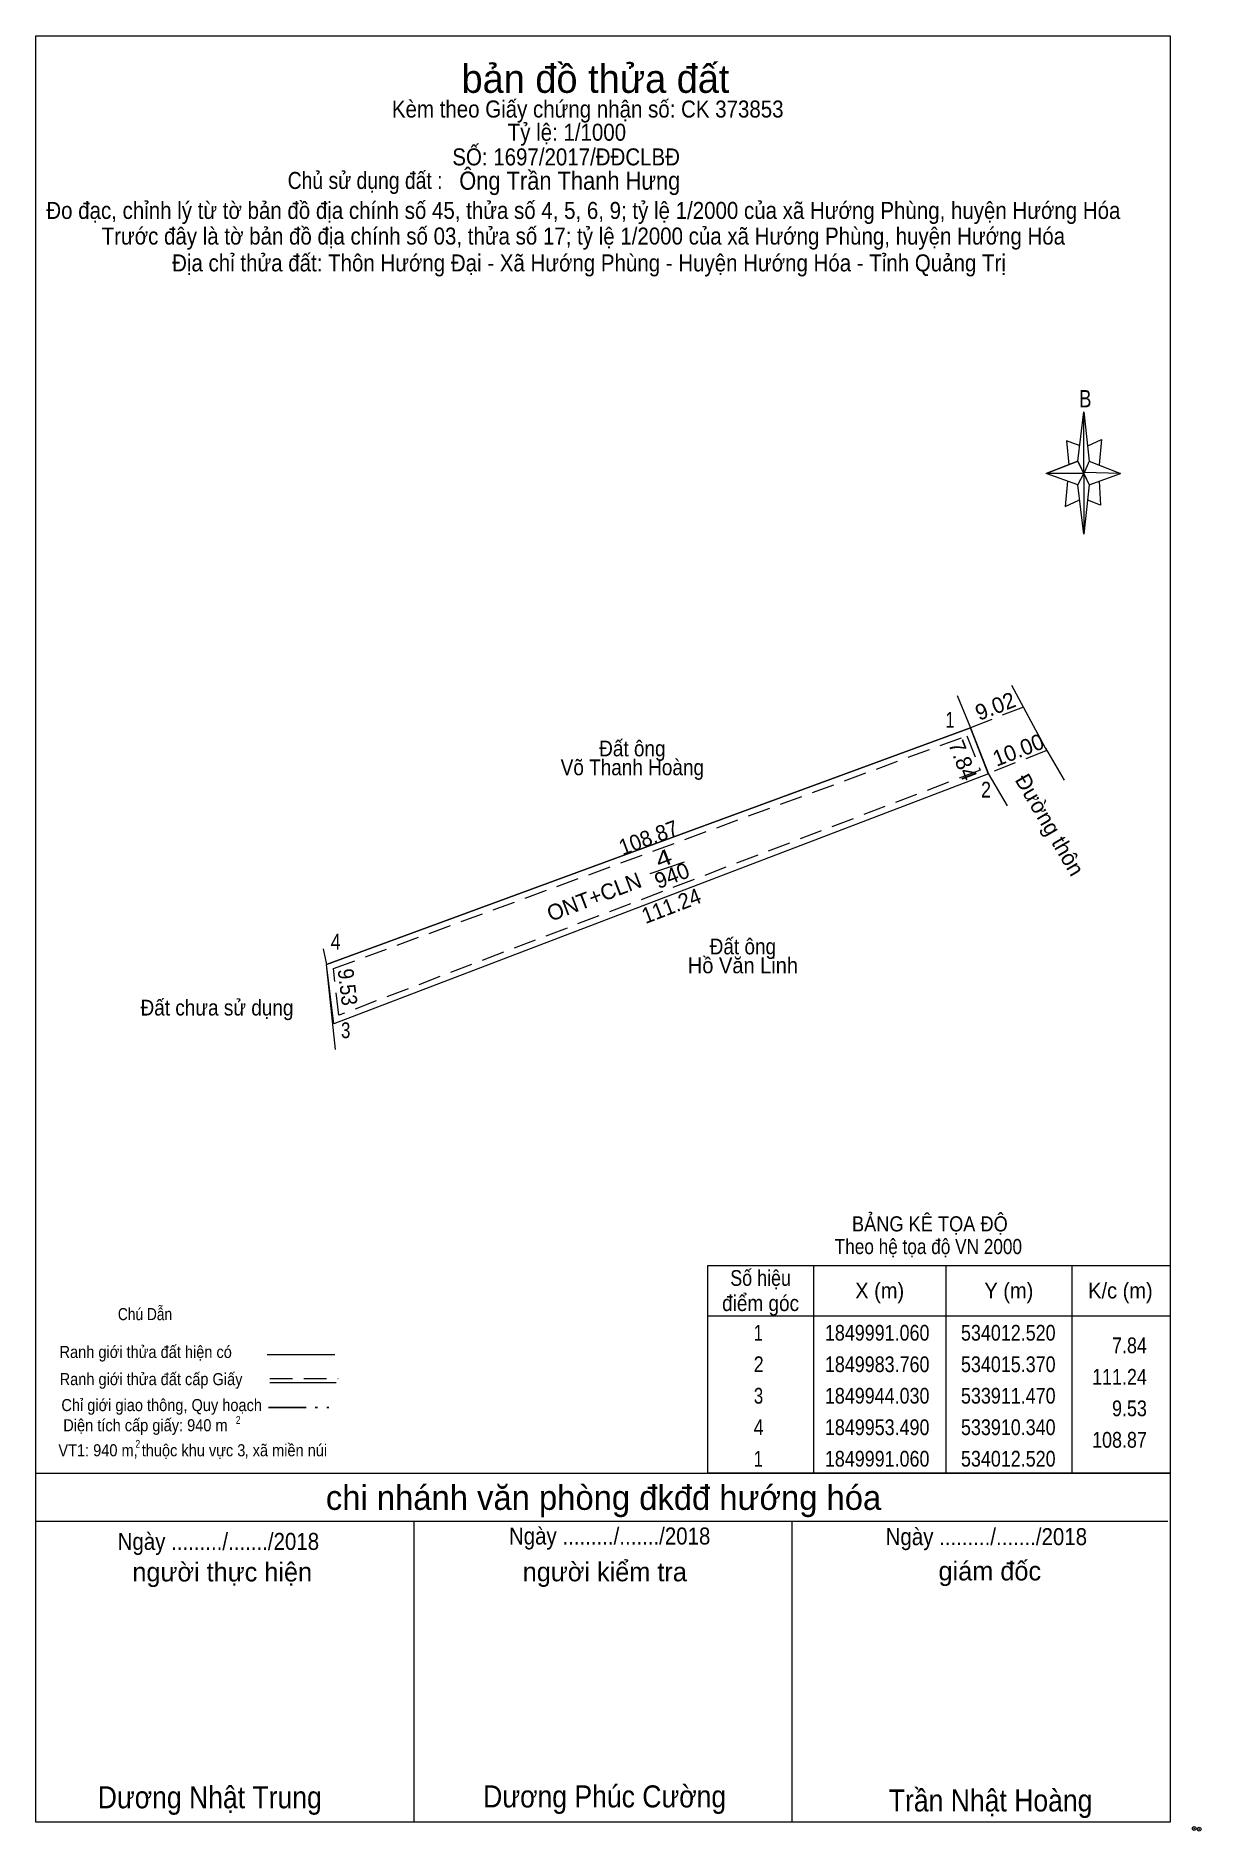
# Model space of a CAD drawing. Header units: metres. Extents: x 532982 to 534558, y 1849199 to 1850105.
# Drawn here: x 533864.2 to 534049.1, y 1849815.9 to 1850100.9 of the extents above; entities that cross this region are included whole.
import ezdxf
from ezdxf.enums import TextEntityAlignment as Align

# ---------------------------------------------------------------- set-up
doc = ezdxf.new("R2010")
doc.units = ezdxf.units.M
doc.header["$LTSCALE"] = 1.2
doc.header["$PDMODE"] = 32
doc.header["$PDSIZE"] = 0.6
for name, pattern in [('DASH_DOUBLE_DOT', [9.2, 5, -1.2, 0.3, -1.2, 0.3, -1.2]), ('DOTTED', [1.5, 0.3, -1.2]), ('MEDIUM_DASHED', [4.5, 3, -1.5])]:
    doc.linetypes.add(name, pattern=pattern)
for name, color, linetype, lineweight in [('1', 7, 'DOTTED', 13), ('10', 7, 'Continuous', 13), ('15', 7, 'Continuous', 13), ('23', 7, 'Continuous', 13), ('5', 7, 'Continuous', 13), ('61', 7, 'Continuous', 13), ('63', 7, 'Continuous', 25)]:
    doc.layers.add(name, color=color, linetype=linetype, lineweight=lineweight)
doc.layers.add('34', color=7, linetype='Continuous')
doc.layers.add('6', color=7, linetype='Continuous')

msp = doc.modelspace()

# ---------------------------------------------------------------- texts
at = {"layer": '34', "width": 0.9}
msp.add_text('Ông Trần Thanh Hưng', height=2.88, dxfattribs=at).set_placement((533931.4, 1850076.48))
at = {"layer": '5'}
for s, height, p in [('bản đồ thửa đất', 4.5, (533953.02, 1850091.86)), ('chi nhánh văn phòng đkđđ hướng hóa', 3.888, (533954.295, 1849866.88)), ('người thực hiện', 3, (533893.785, 1849855.52)), ('người kiểm tra', 3, (533954.495, 1849855.54)), ('giám đốc', 3, (534015.59, 1849855.68))]:
    msp.add_text(s, height=height, dxfattribs=at).set_placement(p, align=Align.CENTER)
for s, height, width, p in [('Kèm theo Giấy chứng nhận số: CK 373853', 2.7, 0.9, (533951.785, 1850087.94)), ('Tỷ lệ: 1/1000', 2.7, 0.9, (533948.48, 1850084.26)), ('SỐ: 1697/2017/ĐĐCLBĐ', 2.7, 0.9, (533948.36, 1850080.34)), ('Chủ sử dụng đất :', 2.7, 0.85, (533916.46, 1850076.6)), ('Đo đạc, chỉnh lý từ tờ bản đồ địa chính số 45, thửa số 4, 5, 6, 9; tỷ lệ 1/2000 của xã Hướng Phùng, huyện Hướng Hóa', 2.7, 0.9, (533951.095, 1850071.84)), ('Trước đây là tờ bản đồ địa chính số 03, thửa số 17; tỷ lệ 1/2000 của xã Hướng Phùng, huyện Hướng Hóa', 2.7, 0.9, (533951.095, 1850067.77)), ('Địa chỉ thửa đất: Thôn Hướng Đại - Xã Hướng Phùng - Huyện Hướng Hóa - Tỉnh Quảng Trị', 2.7, 0.9, (533951.99, 1850063.51)), ('B', 2.755, 0.8, (534030.745, 1850041.92)), ('Chú Dẫn', 1.92, 0.85, (533881.53, 1849897)), ('Ranh giới thửa đất hiện có ', 1.92, 0.9, (533881.96, 1849891)), ('Ranh giới thửa đất cấp Giấy', 1.92, 0.9, (533882.49, 1849886.68)), ('Chỉ giới giao thông, Quy hoạch', 1.92, 0.9, (533884.175, 1849882.56)), ('Diện tích cấp giấy: 940 m', 1.92, 0.9, (533881.6, 1849879.36)), (' VT1: 940 m, thuộc khu vực 3', 1.92, 0.9, (533882.3, 1849875.38)), (', xã miền núi', 1.92, 0.9, (533903.88, 1849875.39)), ('Ngày ........./......./2018', 2.7, 0.9, (533893.175, 1849860.52)), ('Ngày ........./......./2018', 2.7, 0.9, (533955.265, 1849861.38)), ('Ngày ........./......./2018', 2.7, 0.9, (534015.045, 1849861.28)), ('Dương Nhật Trung', 3.5, 0.9, (533891.81, 1849819.5)), ('Dương Phúc Cường', 3.5, 0.9, (533954.475, 1849819.64)), ('Trần Nhật Hoàng', 3.5, 0.9, (534015.72, 1849819))]:
    msp.add_text(s, height=height, dxfattribs=dict(at, width=width)).set_placement(p, align=Align.CENTER)
at = {"layer": '6'}
for s, width, p in [('BẢNG KÊ TỌA ĐỘ', 0.9, (534006.08, 1849911.09)), ('Theo hệ tọa độ VN 2000', 0.85, (534005.845, 1849907.49))]:
    msp.add_text(s, height=2.4, dxfattribs=dict(at, width=width)).set_placement(p, align=Align.CENTER)
at = {"layer": '63'}
for s, rotation, p in [('9.02', 21.329, (534016.925, 1849993.321)), ('7.84', 291.326, (534010.151, 1849985.435)), ('10.00', 21.28, (534020.566, 1849986.374)), ('Đường thôn', 300.236, (534024.025, 1849975.024)), ('ONT+CLN', 20.926, (533953.249, 1849963.048)), ('940', 20.926, (533965.594, 1849966.42))]:
    msp.add_text(s, height=2.5, rotation=rotation, dxfattribs=at).set_placement(p, align=Align.CENTER)
for s, width, p in [(' 1', 0.75, (534009.97, 1849991.06)), (' 2', 0.85, (534015.78, 1849979.98)), (' 4', 0.85, (533912.58, 1849955.84)), (' 3', 0.8, (533914.12, 1849941.78)), ('7.84', 0.85, (534040.52, 1849891.75)), ('111.24', 0.85, (534040.52, 1849886.75)), ('9.53', 0.85, (534040.52, 1849881.75)), ('108.87', 0.85, (534040.52, 1849876.75))]:
    msp.add_text(s, height=2.5, dxfattribs=dict(at, width=width)).set_placement(p, align=Align.RIGHT)
for s, height, width, p in [('Đất ông', 2.5, 0.9, (533958.87, 1849986.52)), ('Võ Thanh Hoàng', 2.5, 0.9, (533958.87, 1849983.52)), ('Đất ông', 2.5, 0.9, (533976.41, 1849955.08)), ('Hồ Văn Linh', 2.5, 0.95, (533976.415, 1849952.08)), ('Đất chưa sử dụng', 2.5, 0.9, (533892.955, 1849945.37)), ('Số hiệu', 2.5, 0.85, (533979.22, 1849902.45)), ('X (m)', 2.5, 0.95, (533998.12, 1849900.45)), ('Y (m)', 2.5, 0.95, (534018.615, 1849900.45)), ('K/c (m)', 2.5, 0.95, (534036.32, 1849900.45)), ('điểm góc', 2.5, 0.9, (533979.22, 1849898.45)), (' 1', 2.5, 0.75, (533978.515, 1849893.75)), ('1849991.060', 2.5, 0.85, (533997.72, 1849893.75)), ('534012.520', 2.5, 0.85, (534018.525, 1849893.75)), (' 2', 2.5, 0.85, (533978.52, 1849888.75)), ('1849983.760', 2.5, 0.85, (533997.72, 1849888.75)), ('534015.370', 2.5, 0.85, (534018.525, 1849888.75)), (' 3', 2.5, 0.8, (533978.52, 1849883.75)), ('1849944.030', 2.5, 0.85, (533997.72, 1849883.75)), ('533911.470', 2.5, 0.85, (534018.525, 1849883.75)), ('2', 1.25, 0.8, (533896.32, 1849880.54)), (' 4', 2.5, 0.85, (533978.515, 1849878.75)), ('1849953.490', 2.5, 0.85, (533997.72, 1849878.75)), ('533910.340', 2.5, 0.85, (534018.525, 1849878.75)), ('2', 1.25, 0.8, (533880.39, 1849876.74)), (' 1', 2.5, 0.75, (533978.515, 1849873.75)), ('1849991.060', 2.5, 0.85, (533997.72, 1849873.75)), ('534012.520', 2.5, 0.85, (534018.525, 1849873.75))]:
    msp.add_text(s, height=height, dxfattribs=dict(at, width=width)).set_placement(p, align=Align.CENTER)
for s, rotation, width, p in [('108.87', 20.188, 0.95, (533961.869, 1849972.44)), ('4', 20.926, 1.35, (533964.269, 1849969.167)), ('111.24', 20.926, 0.95, (533965.489, 1849961.618)), ('9.53', 276.812, 0.9, (533912.444, 1849949.743))]:
    msp.add_text(s, height=2.5, rotation=rotation, dxfattribs=dict(at, width=width)).set_placement(p, align=Align.CENTER)

# ---------------------------------------------------------------- linework, layer by layer
at = {"layer": '1', "linetype": 'Continuous'}
msp.add_lwpolyline([(534012.52, 1849991.06), (534015.37, 1849983.76), (533911.47, 1849944.03), (533910.34, 1849953.49)], close=True, dxfattribs=at)
at = {"layer": '10'}
for p, q in [((534010.42, 1849996.16), (534012.52, 1849991.06)), ((534015.34, 1849983.81), (534012.52, 1849991.06)), ((534024.42, 1849987.84), (534027.41, 1849982.71)), ((534015.34, 1849983.81), (534018.33, 1849978.68)), ((533909.78, 1849955.95), (533910.34, 1849953.49)), ((533911.76, 1849939.96), (533910.34, 1849953.49))]:
    msp.add_line(p, q, dxfattribs=at)
at = {"layer": '15'}
for p, q in [((534012.52, 1849991.06), (533910.34, 1849953.49)), ((534015.37, 1849983.76), (533911.47, 1849944.03))]:
    msp.add_line(p, q, dxfattribs=at)
at = {"layer": '15', "linetype": 'MEDIUM_DASHED'}
msp.add_lwpolyline([(534011.94, 1849989.78), (534014.07, 1849984.33), (533912.31, 1849945.42), (533911.43, 1849952.82)], close=True, dxfattribs=at)
at = {"layer": '23'}
for p, q in [((534010.42, 1849996.16), (534012.52, 1849991.06)), ((534010.42, 1849996.16), (534012.52, 1849991.06)), ((534015.34, 1849983.81), (534012.52, 1849991.06)), ((534015.34, 1849983.81), (534012.52, 1849991.06)), ((534015.34, 1849983.81), (534018.33, 1849978.68)), ((534015.34, 1849983.81), (534018.33, 1849978.68))]:
    msp.add_line(p, q, dxfattribs=at)
msp.add_lwpolyline([(534024.69, 1849987.34), (534024.42, 1849987.84), (534019.08, 1849997.76)], dxfattribs=at)
msp.add_lwpolyline([(534024.69, 1849987.34), (534024.42, 1849987.84), (534019.08, 1849997.76)], dxfattribs=at)
at = {"layer": '5'}
for p, q in [((534029.54, 1850033.4), (534030.54, 1850041.2)), ((534029.54, 1850029.6), (534024.54, 1850031.4)), ((534031.34, 1850033.4), (534036.34, 1850031.4)), ((534031.34, 1850029.6), (534030.54, 1850021.8)), ((534032.94, 1850030.2), (534033.14, 1850026.4)), ((534033.14, 1850026.4), (534031.14, 1850027.2)), ((533900.92, 1849891.56), (533911.68, 1849891.56)), ((533901.32, 1849887.08), (533911.84, 1849887.08)), ((533864.22, 1849872.7), (534044.22, 1849872.7)), ((533864.22, 1849865.1), (534043.82, 1849865.1)), ((533864.22, 1849865.1), (534043.82, 1849865.1)), ((533864.22, 1849865.1), (534043.82, 1849865.1)), ((533924.22, 1849817.3), (533924.22, 1849865.1)), ((533984.22, 1849817.3), (533984.22, 1849865.1)), ((534044.22, 1849817.3), (533864.22, 1849817.3))]:
    msp.add_line(p, q, dxfattribs=at)
at = {"layer": '5', "linetype": 'MEDIUM_DASHED'}
msp.add_line((533901.32, 1849887.72), (533912.2, 1849887.72), dxfattribs=at)
at = {"layer": '5', "linetype": 'DASH_DOUBLE_DOT', "lineweight": 25}
msp.add_line((533901.12, 1849883.12), (533911.58, 1849883.12), dxfattribs=at)
at = {"layer": '5'}
for points in [[(533864.22, 1850100.9), (534044.22, 1850100.9), (534044.22, 1849817.3), (533864.22, 1849817.3)], [(534030.54, 1850041.2), (534031.34, 1850033.4), (534030.54, 1850031.4)], [(534030.54, 1850031.4), (534024.54, 1850031.4), (534029.54, 1850033.4), (534031.34, 1850029.6), (534036.34, 1850031.4), (534030.54, 1850031.6)], [(534030.54, 1850031.4), (534030.54, 1850021.8), (534029.54, 1850029.6)]]:
    msp.add_lwpolyline(points, close=True, dxfattribs=at)
for points in [[(534029.94, 1850035.8), (534027.74, 1850036.6), (534028.14, 1850032.8)], [(534031.14, 1850035.8), (534033.34, 1850036.8), (534032.94, 1850032.8)], [(534030.54, 1850031.4), (534029.54, 1850033.4), (534024.54, 1850031.4)], [(534030.54, 1850031.4), (534031.34, 1850029.6), (534036.34, 1850031.4)], [(534027.94, 1850030.2), (534027.54, 1850026.2), (534029.74, 1850027.2)]]:
    msp.add_lwpolyline(points, dxfattribs=at)
for p in [(534048.02, 1849816.3), (534048.82, 1849816.18)]:
    msp.add_point(p, dxfattribs=at)
at = {"layer": '61'}
msp.add_line((534010.42, 1849996.16), (534012.52, 1849991.06), dxfattribs=at)
at = {"layer": '63', "linetype": 'MEDIUM_DASHED', "lineweight": 13}
for p, q in [((534020.92, 1849994.34), (534012.52, 1849991.06)), ((534024.66, 1849987.44), (534015.34, 1849983.81))]:
    msp.add_line(p, q, dxfattribs=at)
at = {"layer": '63', "lineweight": 13}
for p, q in [((533961.72, 1849967.93), (533967.12, 1849969.77)), ((533987.62, 1849905.7), (533987.62, 1849872.7)), ((534008.62, 1849905.7), (534008.62, 1849872.7)), ((534028.62, 1849905.7), (534028.62, 1849872.7)), ((533970.82, 1849897.7), (534044.22, 1849897.7))]:
    msp.add_line(p, q, dxfattribs=at)
msp.add_lwpolyline([(533970.82, 1849905.7), (534044.22, 1849905.7), (534044.22, 1849872.7), (533970.82, 1849872.7)], close=True, dxfattribs=at)

msp.set_redraw_order([(e.dxf.handle, doc.entitydb.next_handle()) for e in msp.query("TEXT MTEXT ATTDEF DIMENSION ARC_DIMENSION")])  # texts and dimensions are drawn at this point

doc.saveas('drawing.dxf')
